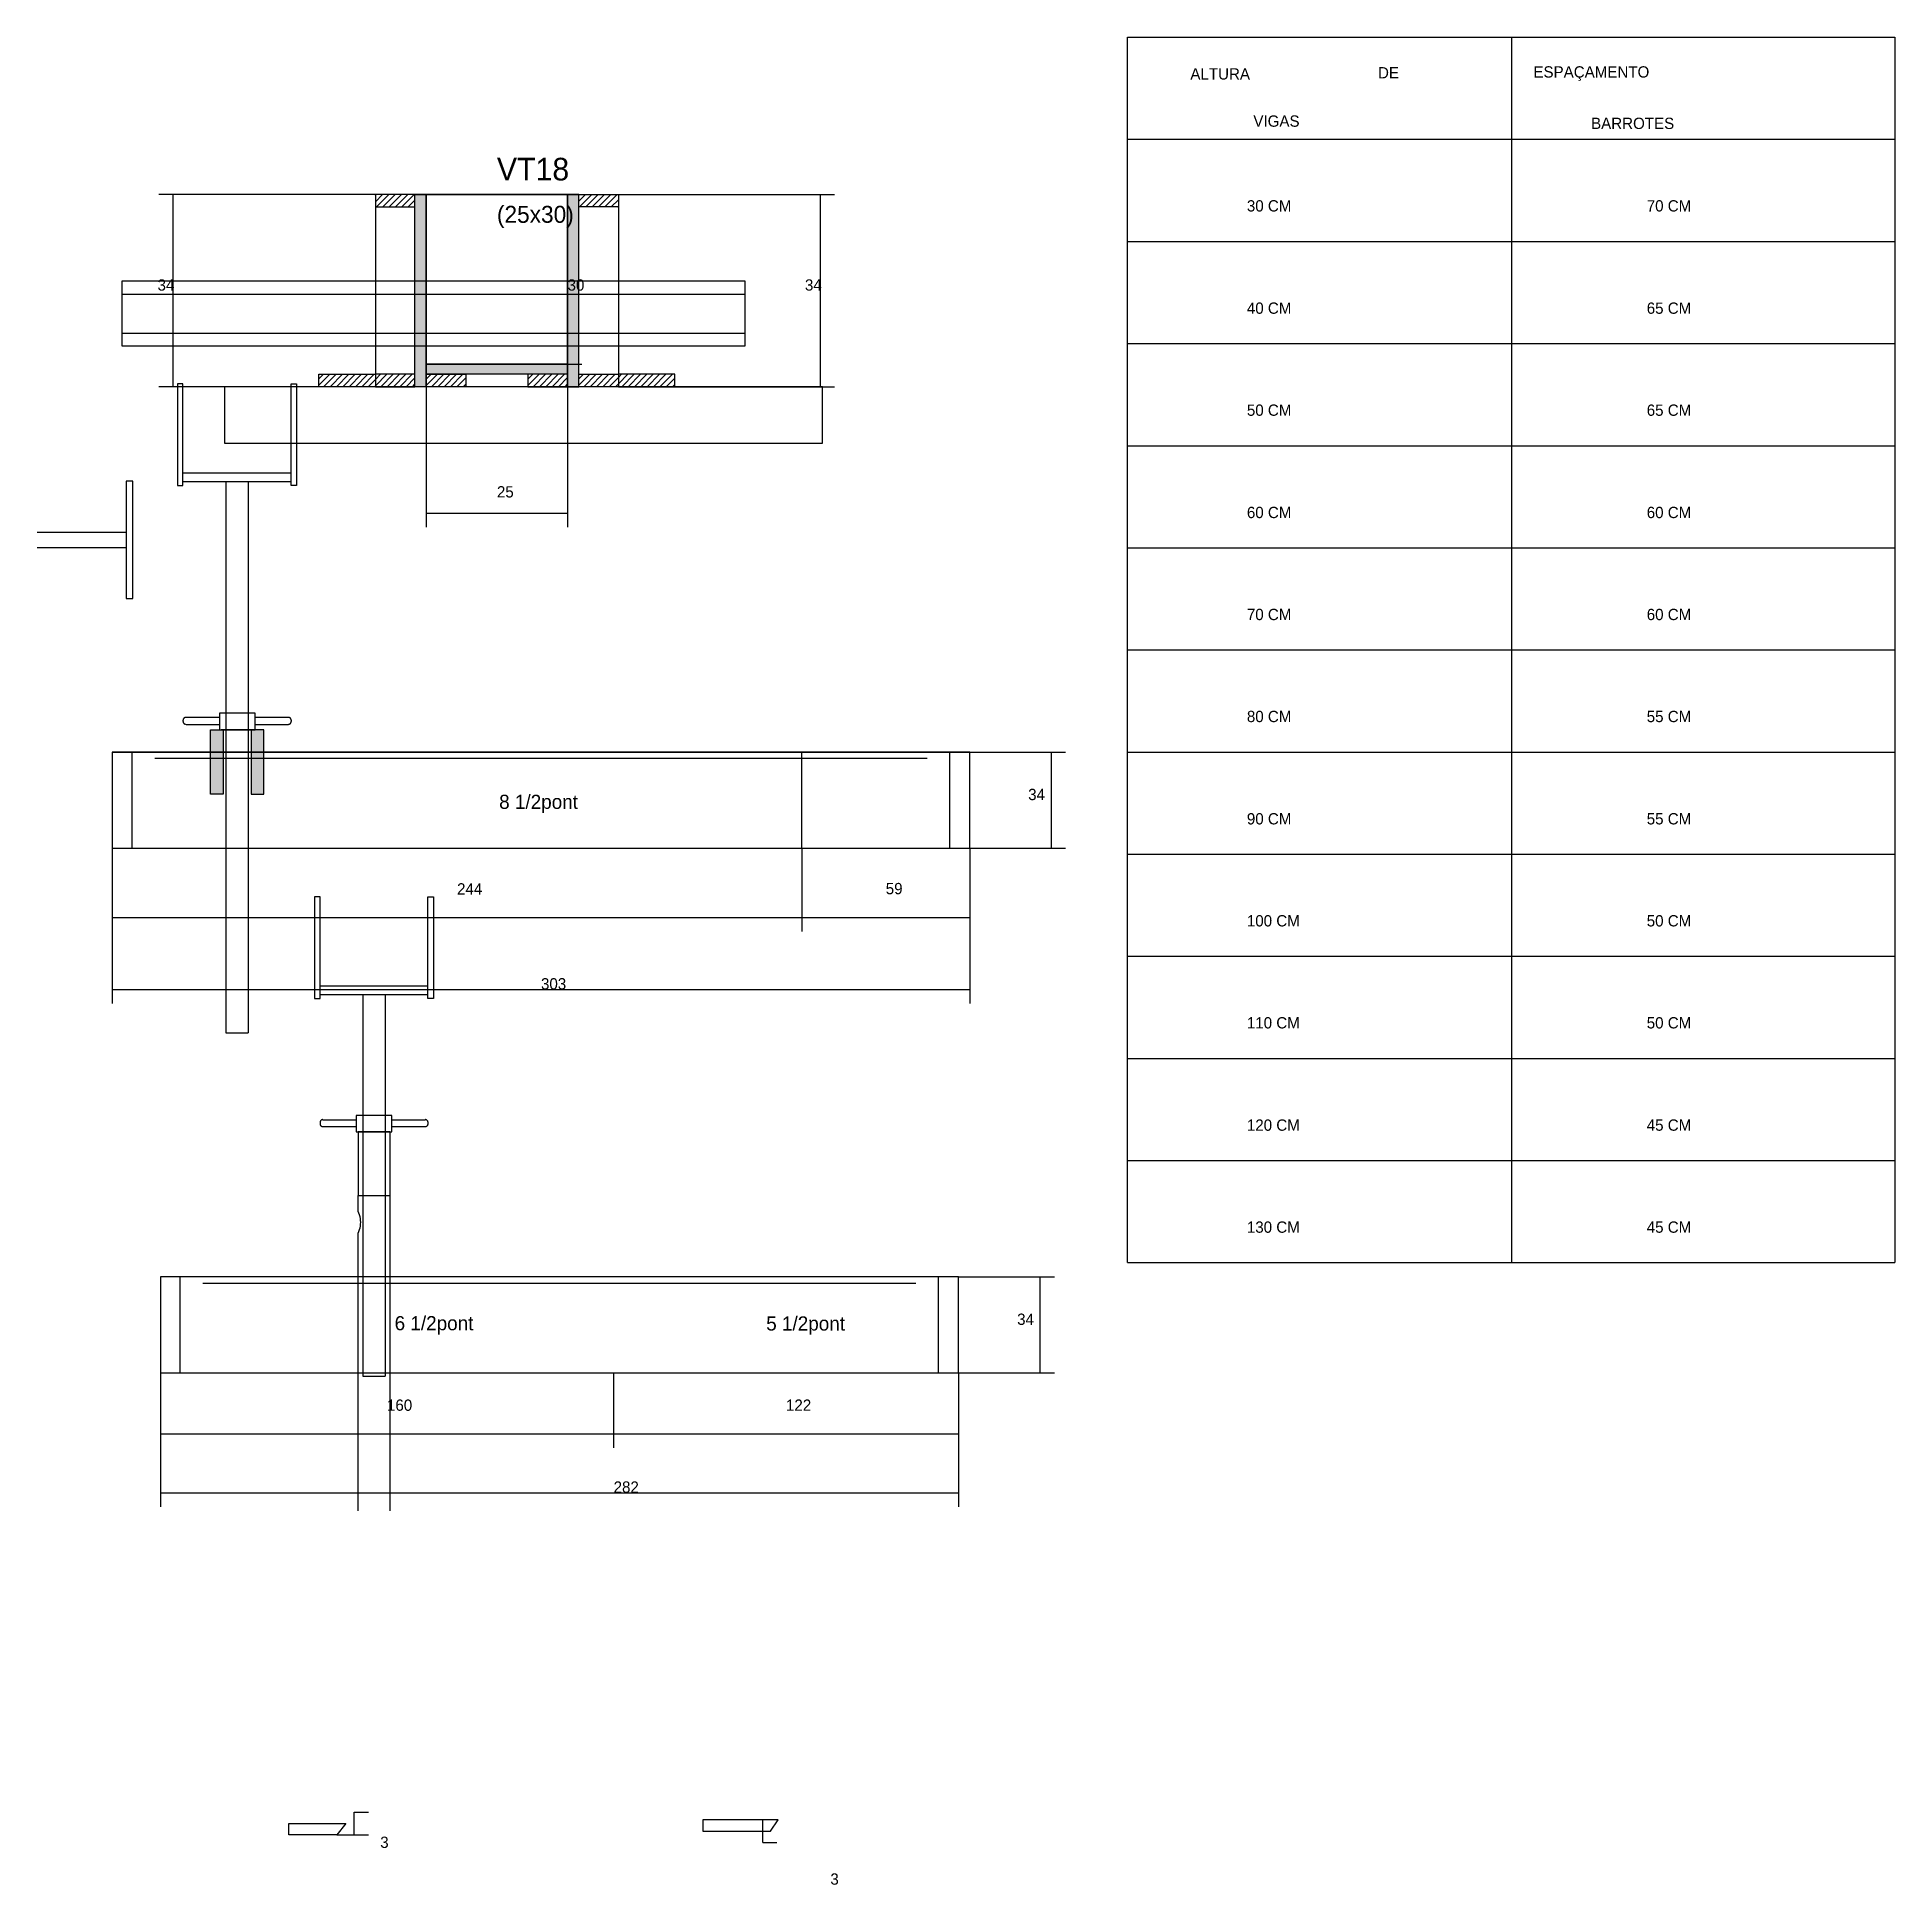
# Model space of a CAD drawing. Header units: metres. Extents: x -2848 to 21926, y -45195 to 1016.
# Drawn here: x 15837 to 16495, y -22598 to -21944 of the extents above; entities that cross this region are included whole.
import ezdxf

# ---------------------------------------------------------------- set-up
doc = ezdxf.new("R2010")
doc.units = ezdxf.units.M
for name, color, linetype in [('BARRA DE ANCORAGEM', 7, 'Continuous'), ('CONCRETO', 251, 'Continuous'), ('COTA', 4, 'Continuous'), ('Cota Seção (2x)', 4, 'Continuous'), ('Escoras', 2, 'Continuous'), ('Forcador', 251, 'Continuous'), ('GARFOS', 7, 'Continuous'), ('Hachura', 253, 'Continuous'), ('Madeira', 126, 'Continuous'), ('NOMENCLATURA', 7, 'Continuous'), ('Painéis', 200, 'Continuous'), ('Perfil Metálico', 251, 'Continuous'), ('SARR_2.2x7', 40, 'Continuous'), ('Texto Seção', 7, 'Continuous')]:
    doc.layers.add(name, color=color, linetype=linetype)

msp = doc.modelspace()

# ---------------------------------------------------------------- texts
at = {"layer": 'COTA'}
for s, p in [('34', (15879.9, -22034)), ('34', (16109, -22034)), ('25', (16000, -22107.2)), ('34', (16188, -22214.3)), ('34', (16184.1, -22400))]:
    msp.add_text(s, height=4, dxfattribs=at).set_placement(p)
at = {"layer": 'Cota Seção (2x)'}
for s, p in [('30', (16025, -22034)), ('244', (15985.9, -22247.7)), ('59', (16137.6, -22247.6)), ('303', (16015.6, -22281.3)), ('160', (15961.1, -22430.4)), ('122', (16102.3, -22430.4)), ('282', (16041.3, -22459.4)), ('3', (15958.7, -22585.1)), ('3', (16118, -22598.1))]:
    msp.add_text(s, height=4, dxfattribs=at).set_placement(p)
at = {"layer": 'GARFOS'}
for s, p in [('ALTURA   ', (16245.4, -21959.3)), ('DE', (16311.8, -21958.9)), ('ESPAÇAMENTO', (16366.8, -21958.6)), ('VIGAS', (16267.7, -21976)), ('BARROTES', (16387.2, -21976.8)), ('30 CM', (16265.4, -22006)), ('70 CM', (16406.9, -22006)), ('40 CM', (16265.4, -22042.2)), ('65 CM', (16406.9, -22042.2)), ('50 CM', (16265.4, -22078.3)), ('65 CM', (16406.9, -22078.3)), ('60 CM', (16265.4, -22114.5)), ('60 CM', (16406.9, -22114.5)), ('70 CM', (16265.4, -22150.6)), ('60 CM', (16406.9, -22150.6)), ('80 CM', (16265.4, -22186.7)), ('55 CM', (16406.9, -22186.7)), ('90 CM', (16265.4, -22222.9)), ('55 CM', (16406.9, -22222.9)), ('100 CM', (16265.4, -22259)), ('50 CM', (16406.9, -22259)), ('110 CM', (16265.4, -22295.1)), ('50 CM', (16406.9, -22295.1)), ('120 CM', (16265.4, -22331.3)), ('45 CM', (16406.9, -22331.3)), ('130 CM', (16265.4, -22367.4)), ('45 CM', (16406.9, -22367.4))]:
    msp.add_text(s, height=4, dxfattribs=at).set_placement(p)
at = {"layer": 'NOMENCLATURA'}
for s, p in [('8 1/2pont', (16000.8, -22217.4)), ('6 1/2pont', (15963.8, -22401.9)), ('5 1/2pont', (16095.3, -22402))]:
    msp.add_text(s, height=5, dxfattribs=at).set_placement(p)
at = {"layer": 'Texto Seção'}
for s, height, p in [('VT18', 8, (16000, -21995)), ('(25x30)', 6, (16000, -22010))]:
    msp.add_text(s, height=height, dxfattribs=at).set_placement(p)

# ---------------------------------------------------------------- hatches: boundary and pattern name
at = {"layer": 'Hachura'}
h = msp.add_hatch(dxfattribs=at)
h.set_pattern_fill('ANSI31', scale=0.5)
h.paths.add_polyline_path([(15971, -22004.4), (15971, -22000), (15971, -22000), (15957, -22000), (15957, -22000), (15957, -22004.4), (15957, -22004.4), (15971, -22004.4)])
h = msp.add_hatch(color=8, dxfattribs=at)
h.dxf.hatch_style = 1
h.paths.add_polyline_path([(15971, -22000), (15975, -22000), (15975, -22000), (15975, -22068), (15975, -22068), (15971, -22068), (15971, -22068), (15971, -22000)])
h = msp.add_hatch(color=8, dxfattribs=at)
h.dxf.hatch_style = 1
h.paths.add_polyline_path([(16029, -22000), (16025, -22000), (16025, -22000), (16025, -22068), (16025, -22068), (16029, -22068), (16029, -22068), (16029, -22000)])
h = msp.add_hatch(dxfattribs=at)
h.set_pattern_fill('ANSI31', scale=0.5)
h.paths.add_polyline_path([(16029, -22004.4), (16029, -22000), (16029, -22000), (16043, -22000), (16043, -22000), (16043, -22004.4), (16043, -22004.4), (16029, -22004.4)])
h = msp.add_hatch(color=8, dxfattribs=at)
h.dxf.hatch_style = 1
h.paths.add_polyline_path([(15975, -22063.6), (15975, -22060), (15975, -22060), (16025, -22060), (16025, -22060), (16025, -22063.6), (16025, -22063.6), (15975, -22063.6)])
h = msp.add_hatch(dxfattribs=at)
h.set_pattern_fill('ANSI31', scale=0.5)
h.paths.add_polyline_path([(15937, -22068), (15937, -22063.6), (15937, -22063.6), (15957, -22063.6), (15957, -22063.6), (15957, -22068), (15957, -22068), (15937, -22068)])
h = msp.add_hatch(dxfattribs=at)
h.set_pattern_fill('ANSI31', scale=0.5)
h.paths.add_polyline_path([(15971, -22068), (15971, -22063.6), (15971, -22063.6), (15957, -22063.6), (15957, -22063.6), (15957, -22068), (15957, -22068), (15971, -22068)])
h = msp.add_hatch(dxfattribs=at)
h.set_pattern_fill('ANSI31', scale=0.5)
h.paths.add_polyline_path([(15975, -22068), (15975, -22063.6), (15975, -22063.6), (15989, -22063.6), (15989, -22063.6), (15989, -22068), (15989, -22068), (15975, -22068)])
h = msp.add_hatch(dxfattribs=at)
h.set_pattern_fill('ANSI31', scale=0.5)
h.paths.add_polyline_path([(16025, -22068), (16025, -22063.6), (16025, -22063.6), (16011, -22063.6), (16011, -22063.6), (16011, -22068), (16011, -22068), (16025, -22068)])
h = msp.add_hatch(dxfattribs=at)
h.set_pattern_fill('ANSI31', scale=0.5)
h.paths.add_polyline_path([(16029, -22068), (16029, -22063.6), (16029, -22063.6), (16043, -22063.6), (16043, -22063.6), (16043, -22068), (16043, -22068), (16029, -22068)])
h = msp.add_hatch(dxfattribs=at)
h.set_pattern_fill('ANSI31', scale=0.5)
h.paths.add_polyline_path([(16063, -22068), (16063, -22063.6), (16063, -22063.6), (16043, -22063.6), (16043, -22063.6), (16043, -22068), (16043, -22068), (16063, -22068)])
at = {"layer": 'Perfil Metálico'}
h = msp.add_hatch(color=8, dxfattribs=at)
h.dxf.hatch_style = 1
h.paths.add_polyline_path([(15898.6, -22212.2), (15903.1, -22212.2), (15903.1, -22189.4), (15898.6, -22189.4)])
h = msp.add_hatch(color=8, dxfattribs=at)
h.dxf.hatch_style = 1
h.paths.add_polyline_path([(15913, -22212.2), (15917.5, -22212.2), (15917.5, -22189.4), (15913, -22189.4)])

# ---------------------------------------------------------------- linework, layer by layer
at = {"layer": 'BARRA DE ANCORAGEM'}
for p, q in [((15837.3, -22119.5), (15868.8, -22119.5)), ((15837.3, -22124.9), (15868.8, -22124.9))]:
    msp.add_line(p, q, dxfattribs=at)
msp.add_lwpolyline([(15871.2, -22143), (15871.2, -22101.4), (15868.8, -22101.4), (15868.8, -22143)], close=True, dxfattribs=at)
at = {"layer": 'CONCRETO'}
for points in [[(15975, -22000), (15975, -22000), (15975, -22000), (15975, -22000), (16025, -22000), (16025, -22000), (16025, -22000), (16025, -22060), (15975, -22060), (15975, -22000)], [(15975, -22060), (16025, -22060), (16025, -22000), (15975, -22000)]]:
    msp.add_lwpolyline(points, close=True, dxfattribs=at)
at = {"layer": 'COTA'}
for p, q in [((15975, -22000), (15880.4, -22000)), ((15885.4, -22068), (15885.4, -22000)), ((16043, -22000), (16119.5, -22000)), ((16114.5, -22068), (16114.5, -22000)), ((15937, -22068), (15880.4, -22068)), ((15975, -22063.6), (15975, -22117.7)), ((16025, -22063.6), (16025, -22117.7)), ((16063, -22068), (16119.5, -22068)), ((15975, -22112.7), (16025, -22112.7)), ((16167.3, -22197.3), (16201.2, -22197.3)), ((16196.2, -22231.3), (16196.2, -22197.3)), ((16167.3, -22231.3), (16201.2, -22231.3)), ((16163.3, -22383), (16197.3, -22383)), ((16192.3, -22417), (16192.3, -22383)), ((16163.3, -22417), (16197.3, -22417))]:
    msp.add_line(p, q, dxfattribs=at)
at = {"layer": 'Cota Seção (2x)'}
for p, q in [((16025, -22060), (16025, -22000)), ((16025, -22000), (16030, -22000)), ((16025, -22060), (16030, -22060)), ((15863.9, -22231.3), (15863.9, -22286.3)), ((15863.9, -22231.3), (15863.9, -22260.8)), ((16107.9, -22231.3), (16107.9, -22260.8)), ((16107.9, -22231.3), (16107.9, -22260.8)), ((16167.3, -22231.3), (16167.3, -22286.3)), ((16167.3, -22231.3), (16167.3, -22260.8)), ((15863.9, -22255.8), (16107.9, -22255.8)), ((16107.9, -22255.8), (16167.3, -22255.8)), ((15863.9, -22281.3), (16167.3, -22281.3)), ((15880.9, -22417), (15880.9, -22464.4)), ((15880.9, -22417), (15880.9, -22443.5)), ((16041.3, -22417), (16041.3, -22443.5)), ((16041.3, -22417), (16041.3, -22443.5)), ((16163.3, -22417), (16163.3, -22464.4)), ((16163.3, -22417), (16163.3, -22443.5)), ((15880.9, -22438.5), (16041.3, -22438.5)), ((16041.3, -22438.5), (16163.3, -22438.5)), ((15880.9, -22459.4), (16163.3, -22459.4)), ((15949.5, -22580.4), (15949.5, -22572.4)), ((15949.5, -22572.4), (15954.5, -22572.4)), ((15943.4, -22580.4), (15954.5, -22580.4)), ((16099.5, -22575.2), (16089.1, -22575.2)), ((16094.1, -22583.2), (16094.1, -22575.2)), ((16094.1, -22583.2), (16099.1, -22583.2))]:
    msp.add_line(p, q, dxfattribs=at)
at = {"layer": 'Escoras'}
for p, q in [((15913.7, -22189.4), (15902.4, -22189.4)), ((15962.1, -22331.7), (15950.9, -22331.7)), ((15950.9, -22331.7), (15950.9, -22354.2)), ((15962.1, -22331.7), (15962.1, -22465.8)), ((15950.9, -22354.2), (15962.1, -22354.2)), ((15950.9, -22359.9), (15950.9, -22354.2)), ((15951.17, -22360.47), (15950.9, -22359.87)), ((15951.4, -22361.09), (15951.17, -22360.47)), ((15951.58, -22361.73), (15951.4, -22361.09)), ((15951.7, -22362.38), (15951.58, -22361.73)), ((15951.78, -22363.03), (15951.7, -22362.38)), ((15951.7, -22365.01), (15951.78, -22364.35)), ((15951.81, -22363.69), (15951.78, -22363.03)), ((15951.78, -22364.35), (15951.81, -22363.69)), ((15950.9, -22367.52), (15951.17, -22366.92)), ((15950.9, -22465.8), (15950.9, -22367.5)), ((15951.17, -22366.92), (15951.4, -22366.3)), ((15951.4, -22366.3), (15951.58, -22365.66)), ((15951.58, -22365.66), (15951.7, -22365.01))]:
    msp.add_line(p, q, dxfattribs=at)
at = {"layer": 'Forcador'}
for p, q in [((15888.9, -22098.5), (15927.2, -22098.5)), ((15888.9, -22101.6), (15927.2, -22101.6)), ((15904.1, -22101.6), (15904.1, -22212.2)), ((15912, -22101.6), (15912, -22212.2)), ((15888.9, -22186), (15888.9, -22186.5)), ((15888.95, -22185.89), (15888.94, -22186.02)), ((15888.94, -22186.47), (15888.95, -22186.6)), ((15888.98, -22185.76), (15888.95, -22185.89)), ((15888.95, -22186.6), (15888.98, -22186.73)), ((15889.02, -22185.63), (15888.98, -22185.76)), ((15888.98, -22186.73), (15889.02, -22186.86)), ((15889.08, -22185.51), (15889.02, -22185.63)), ((15889.02, -22186.86), (15889.08, -22186.97)), ((15889.15, -22185.4), (15889.08, -22185.51)), ((15889.08, -22186.97), (15889.15, -22187.09)), ((15889.24, -22185.3), (15889.15, -22185.4)), ((15889.15, -22187.09), (15889.24, -22187.18)), ((15889.34, -22185.22), (15889.24, -22185.3)), ((15889.24, -22187.18), (15889.34, -22187.27)), ((15889.45, -22185.14), (15889.34, -22185.22)), ((15889.57, -22185.08), (15889.45, -22185.14)), ((15889.69, -22185.04), (15889.57, -22185.08)), ((15889.82, -22185.01), (15889.69, -22185.04)), ((15889.96, -22185.01), (15889.82, -22185.01)), ((15890, -22185), (15901.8, -22185)), ((15914.4, -22185), (15926.2, -22185)), ((15926.31, -22185.01), (15926.18, -22185.01)), ((15926.44, -22185.04), (15926.31, -22185.01)), ((15926.57, -22185.08), (15926.44, -22185.04)), ((15926.69, -22185.14), (15926.57, -22185.08)), ((15926.8, -22185.22), (15926.69, -22185.14)), ((15926.9, -22185.3), (15926.8, -22185.22)), ((15926.8, -22187.27), (15926.9, -22187.18)), ((15926.98, -22185.4), (15926.9, -22185.3)), ((15926.9, -22187.18), (15926.98, -22187.09)), ((15927.06, -22185.51), (15926.98, -22185.4)), ((15926.98, -22187.09), (15927.06, -22186.97)), ((15927.12, -22185.63), (15927.06, -22185.51)), ((15927.06, -22186.97), (15927.12, -22186.86)), ((15927.16, -22185.76), (15927.12, -22185.63)), ((15927.12, -22186.86), (15927.16, -22186.73)), ((15927.18, -22185.89), (15927.16, -22185.76)), ((15927.16, -22186.73), (15927.18, -22186.6)), ((15927.19, -22186.02), (15927.18, -22185.89)), ((15927.18, -22186.6), (15927.19, -22186.47)), ((15927.2, -22186), (15927.2, -22186.5)), ((15889.34, -22187.27), (15889.45, -22187.35)), ((15889.45, -22187.35), (15889.57, -22187.4)), ((15889.57, -22187.4), (15889.69, -22187.45)), ((15889.69, -22187.45), (15889.82, -22187.47)), ((15889.82, -22187.47), (15889.96, -22187.48)), ((15890, -22187.5), (15901.8, -22187.5)), ((15914.4, -22187.5), (15926.2, -22187.5)), ((15926.18, -22187.48), (15926.31, -22187.47)), ((15926.31, -22187.47), (15926.44, -22187.45)), ((15926.44, -22187.45), (15926.57, -22187.4)), ((15926.57, -22187.4), (15926.69, -22187.35)), ((15926.69, -22187.35), (15926.8, -22187.27)), ((15904.1, -22212.2), (15904.1, -22235)), ((15912, -22212.2), (15912, -22235)), ((15904.1, -22235), (15904.1, -22296.6)), ((15912, -22235), (15912, -22296.6)), ((15937.4, -22280), (15975.6, -22280)), ((15937.4, -22283.1), (15975.6, -22283.1)), ((15952.6, -22283.1), (15952.6, -22418.1)), ((15960.5, -22283.1), (15960.5, -22418.1)), ((15904.1, -22296.6), (15912, -22296.6)), ((15937.43, -22328.11), (15937.4, -22328.24)), ((15937.4, -22328.24), (15937.4, -22328.37)), ((15937.4, -22328.4), (15937.4, -22328.8)), ((15937.4, -22328.82), (15937.4, -22328.95)), ((15937.4, -22328.95), (15937.43, -22329.08)), ((15937.47, -22327.98), (15937.43, -22328.11)), ((15937.43, -22329.08), (15937.47, -22329.21)), ((15937.53, -22327.86), (15937.47, -22327.98)), ((15937.47, -22329.21), (15937.53, -22329.32)), ((15937.6, -22327.75), (15937.53, -22327.86)), ((15937.53, -22329.32), (15937.6, -22329.44)), ((15937.69, -22327.65), (15937.6, -22327.75)), ((15937.6, -22329.44), (15937.69, -22329.53)), ((15937.79, -22327.57), (15937.69, -22327.65)), ((15937.69, -22329.53), (15937.79, -22329.62)), ((15937.9, -22327.49), (15937.79, -22327.57)), ((15937.79, -22329.62), (15937.9, -22329.7)), ((15938.02, -22327.43), (15937.9, -22327.49)), ((15937.9, -22329.7), (15938.02, -22329.75)), ((15938.15, -22327.39), (15938.02, -22327.43)), ((15938.02, -22329.75), (15938.15, -22329.8)), ((15938.28, -22327.36), (15938.15, -22327.39)), ((15938.15, -22329.8), (15938.28, -22329.82)), ((15938.41, -22327.36), (15938.28, -22327.36)), ((15938.28, -22329.82), (15938.41, -22329.83)), ((15938.4, -22327.4), (15950.2, -22327.4)), ((15938.4, -22329.8), (15950.2, -22329.8)), ((15962.8, -22327.4), (15974.6, -22327.4)), ((15962.8, -22329.8), (15974.6, -22329.8)), ((15974.76, -22327.36), (15974.63, -22327.36)), ((15974.63, -22329.83), (15974.76, -22329.82)), ((15974.89, -22327.39), (15974.76, -22327.36)), ((15974.76, -22329.82), (15974.89, -22329.8)), ((15975.02, -22327.43), (15974.89, -22327.39)), ((15974.89, -22329.8), (15975.02, -22329.75)), ((15975.14, -22327.49), (15975.02, -22327.43)), ((15975.02, -22329.75), (15975.14, -22329.7)), ((15975.25, -22327.57), (15975.14, -22327.49)), ((15975.14, -22329.7), (15975.25, -22329.62)), ((15975.35, -22327.65), (15975.25, -22327.57)), ((15975.25, -22329.62), (15975.35, -22329.53)), ((15975.44, -22327.75), (15975.35, -22327.65)), ((15975.35, -22329.53), (15975.44, -22329.44)), ((15975.51, -22327.86), (15975.44, -22327.75)), ((15975.44, -22329.44), (15975.51, -22329.32)), ((15975.57, -22327.98), (15975.51, -22327.86)), ((15975.51, -22329.32), (15975.57, -22329.21)), ((15975.61, -22328.11), (15975.57, -22327.98)), ((15975.57, -22329.21), (15975.61, -22329.08)), ((15975.6, -22328.4), (15975.6, -22328.8)), ((15975.64, -22328.24), (15975.61, -22328.11)), ((15975.61, -22329.08), (15975.64, -22328.95)), ((15975.65, -22328.37), (15975.64, -22328.24)), ((15975.64, -22328.95), (15975.65, -22328.82)), ((15952.6, -22418.1), (15960.5, -22418.1))]:
    msp.add_line(p, q, dxfattribs=at)
for points in [[(15887, -22067), (15887, -22103), (15888.9, -22103), (15888.9, -22067)], [(15929.1, -22067), (15929.1, -22103), (15927.2, -22103), (15927.2, -22067)], [(15901.8, -22183.5), (15901.8, -22189.4), (15914.4, -22189.4), (15914.4, -22183.5)], [(15935.5, -22248.5), (15935.5, -22284.5), (15937.4, -22284.5), (15937.4, -22248.5)], [(15977.6, -22248.5), (15977.6, -22284.5), (15975.6, -22284.5), (15975.6, -22248.5)], [(15950.2, -22325.9), (15950.2, -22331.7), (15962.8, -22331.7), (15962.8, -22325.9)]]:
    msp.add_lwpolyline(points, close=True, dxfattribs=at)
at = {"layer": 'GARFOS'}
for p, q in [((16223.2, -22377.9), (16223.2, -21944.3)), ((16223.2, -21944.3), (16494.7, -21944.3)), ((16359, -21944.3), (16359, -22377.9)), ((16494.7, -21944.3), (16494.7, -22377.9)), ((16223.2, -21980.4), (16494.7, -21980.4)), ((16223.2, -21980.4), (16494.7, -21980.4)), ((16223.2, -22016.6), (16494.7, -22016.6)), ((16223.2, -22052.7), (16494.7, -22052.7)), ((16223.2, -22088.9), (16494.7, -22088.9)), ((16223.2, -22125), (16494.7, -22125)), ((16223.2, -22161.1), (16494.7, -22161.1)), ((16223.2, -22197.3), (16494.7, -22197.3)), ((16223.2, -22233.4), (16494.7, -22233.4)), ((16223.2, -22269.5), (16494.7, -22269.5)), ((16223.2, -22305.7), (16494.7, -22305.7)), ((16223.2, -22341.8), (16494.7, -22341.8)), ((16223.2, -22377.9), (16494.7, -22377.9))]:
    msp.add_line(p, q, dxfattribs=at)
at = {"layer": 'Madeira'}
for points in [[(15971, -22004.4), (15971, -22000), (15957, -22000), (15957, -22004.4)], [(15971, -22000), (15957, -22000), (15957, -22068), (15971, -22068)], [(16029, -22004.4), (16029, -22000), (16043, -22000), (16043, -22004.4)], [(16029, -22000), (16043, -22000), (16043, -22068), (16029, -22068)], [(15903.6, -22088), (16115.2, -22088), (16115.2, -22068), (15903.6, -22068)], [(15937, -22068), (15937, -22063.6), (15957, -22063.6), (15957, -22068)], [(15971, -22068), (15971, -22063.6), (15957, -22063.6), (15957, -22068)], [(15975, -22068), (15975, -22063.6), (15989, -22063.6), (15989, -22068)], [(16025, -22068), (16025, -22063.6), (16011, -22063.6), (16011, -22068)], [(16029, -22068), (16029, -22063.6), (16043, -22063.6), (16043, -22068)], [(16063, -22068), (16063, -22063.6), (16043, -22063.6), (16043, -22068)]]:
    msp.add_lwpolyline(points, close=True, dxfattribs=at)
at = {"layer": 'Painéis'}
for p, q in [((15975, -22068), (15975, -22000)), ((16025, -22068), (16025, -22000)), ((15975, -22060), (16025, -22060)), ((15975, -22063.6), (15975, -22060)), ((16025, -22063.6), (16025, -22060)), ((15863.9, -22197.3), (16167.3, -22197.3)), ((16107.9, -22231.3), (16107.9, -22197.3)), ((16167.3, -22231.3), (16167.3, -22197.3)), ((15863.9, -22231.3), (16167.3, -22231.3))]:
    msp.add_line(p, q, dxfattribs=at)
for points in [[(15971, -22000), (15975, -22000), (15975, -22068), (15971, -22068)], [(16029, -22000), (16025, -22000), (16025, -22068), (16029, -22068)], [(15975, -22063.6), (15975, -22060), (16025, -22060), (16025, -22063.6)], [(15863.9, -22231.3), (16167.3, -22231.3), (16167.3, -22197.3), (15863.9, -22197.3)], [(15880.9, -22417), (16163.3, -22417), (16163.3, -22383), (15880.9, -22383)], [(15943.4, -22580.4), (15926.4, -22580.4), (15926.4, -22576.4), (15946.5, -22576.4)], [(16099.5, -22575.2), (16072.9, -22575.2), (16072.9, -22579.2), (16096.8, -22579.2)]]:
    msp.add_lwpolyline(points, close=True, dxfattribs=at)
at = {"layer": 'Perfil Metálico'}
for p, q in [((15867.3, -22035.2), (16087.8, -22035.2)), ((15867.3, -22049), (16087.8, -22049))]:
    msp.add_line(p, q, dxfattribs=at)
for points in [[(15867.3, -22053.5), (16087.8, -22053.5), (16087.8, -22030.7), (15867.3, -22030.7)], [(15903.1, -22212.2), (15898.6, -22212.2), (15898.6, -22189.4), (15903.1, -22189.4)], [(15913, -22212.2), (15917.5, -22212.2), (15917.5, -22189.4), (15913, -22189.4)]]:
    msp.add_lwpolyline(points, close=True, dxfattribs=at)
at = {"layer": 'SARR_2.2x7'}
for p, q in [((15870.9, -22231.3), (15870.9, -22197.3)), ((15878.9, -22199.5), (16107.9, -22199.5)), ((16107.9, -22199.5), (16152.3, -22199.5)), ((16160.3, -22231.3), (16160.3, -22197.3)), ((15887.9, -22417), (15887.9, -22383)), ((16156.3, -22417), (16156.3, -22383)), ((15895.9, -22385.2), (16041.3, -22385.2)), ((16041.3, -22385.2), (16148.3, -22385.2))]:
    msp.add_line(p, q, dxfattribs=at)

msp.set_redraw_order([(e.dxf.handle, doc.entitydb.next_handle()) for e in msp.query("TEXT MTEXT ATTDEF DIMENSION ARC_DIMENSION")])  # texts and dimensions are drawn at this point

doc.saveas('drawing.dxf')
